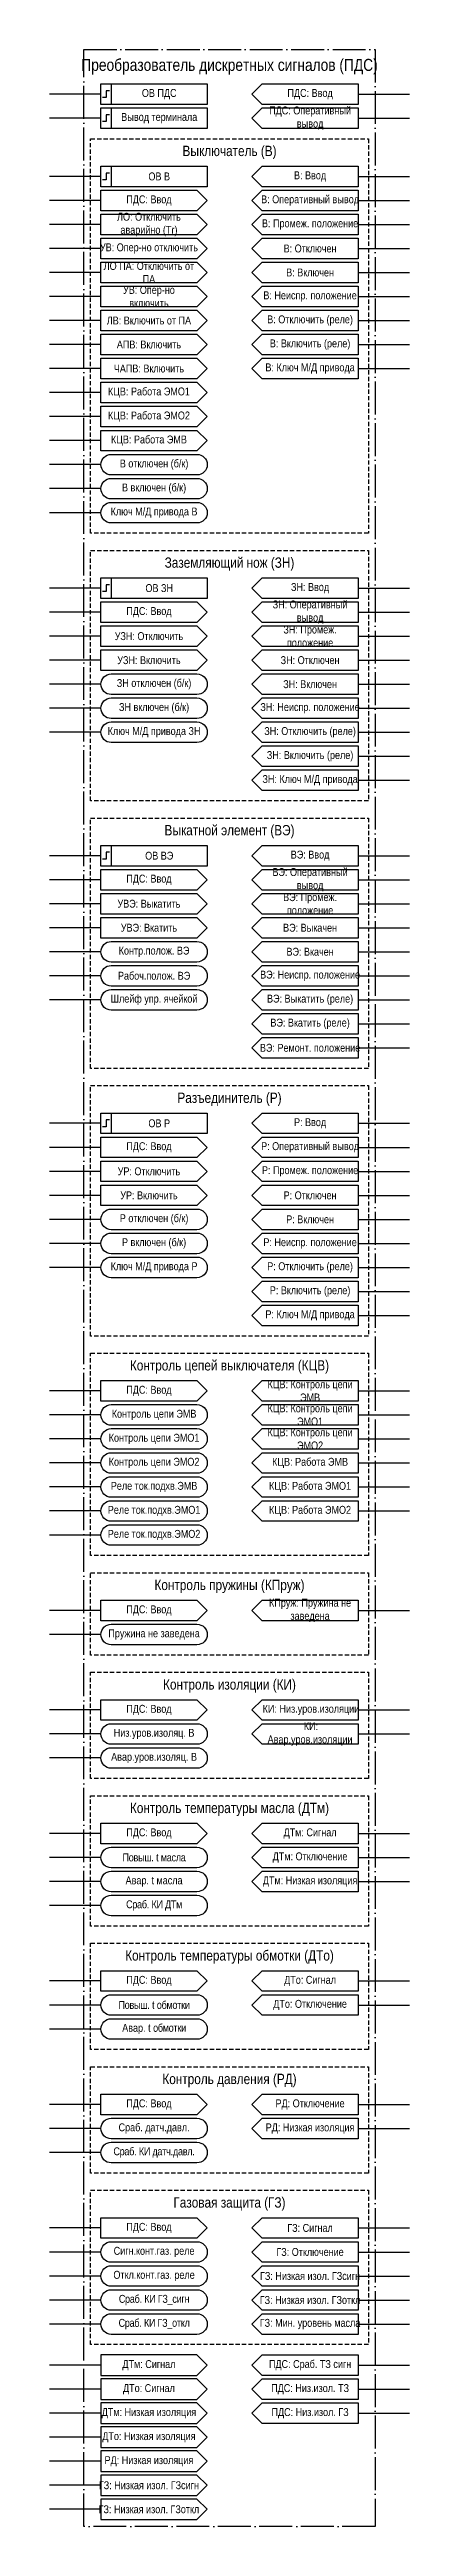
# Model space of a CAD drawing. Header units: millimetres. Extents: x -7300 to 495, y 0 to 1179.
# Drawn here: x -3760 to -3655, y 357 to 1079 of the extents above; entities that cross this region are included whole.
import ezdxf

# ---------------------------------------------------------------- set-up
doc = ezdxf.new("R2010")
doc.units = ezdxf.units.MM
doc.linetypes.add('ACAD_ISO04W100', pattern=[30, 24, -3, 0, -3])
doc.linetypes.add('штриховая2', pattern=[0.375, 0.25, -0.125])
doc.layers.add('TEXT', color=7, linetype='Continuous', lineweight=25)
doc.styles.add('2.5_Gost_RD', font='ARIALN.TTF', dxfattribs={"height": 2.5})
doc.styles.add('3.5_Gost_RD', font='ARIALN.TTF', dxfattribs={"height": 3.5})

msp = doc.modelspace()

# ---------------------------------------------------------------- texts
at = {"color": 30, "ltscale": 100, "true_color": 0xf7941d, "attachment_point": 5, "style": '3.5_Gost_RD'}
for s, insert, char_height, width in [('Преобразователь дискретных сигналов (ПДС)', (-3707.5, 1074), 3.5, 85), ('Выключатель (В)', (-3707.5, 1049), 3, 81), ('Заземляющий нож (ЗН)', (-3707.5, 929), 3, 81), ('Выкатной элемент (ВЭ)', (-3707.5, 851), 3, 81), ('Разъединитель (Р)', (-3707.5, 773), 3, 81), ('Контроль цепей выключателя (КЦВ)', (-3707.5, 695), 3, 81), ('Контроль пружины (КПруж)', (-3707.5, 631), 3, 81), ('Контроль изоляции (КИ)', (-3707.5, 602), 3, 81), ('Контроль температуры масла (ДТм)', (-3707.5, 566), 3, 81), ('Контроль температуры обмотки (ДТо)', (-3707.5, 523), 3, 81), ('Контроль давления (РД)', (-3707.5, 487), 3, 81), ('Газовая защита (ГЗ)', (-3707.5, 451), 3, 81)]:
    msp.add_mtext(s, dxfattribs=dict(at, insert=insert, char_height=char_height, width=width))
at = {"color": 0, "ltscale": 100, "char_height": 2.3, "width": 28, "attachment_point": 5, "style": '2.5_Gost_RD'}
for s, insert in [('{\\C256;ОВ ПДС}', (-3728, 1066)), ('{\\C256;Вывод терминала}', (-3728, 1059)), ('{\\C256;ОВ В}', (-3728, 1042)), ('{\\C256;ПДС: Ввод}', (-3731, 1035)), ('{\\C256;ОВ ЗН}', (-3728, 922)), ('{\\C256;ПДС: Ввод}', (-3731, 915)), ('{\\C256;ОВ ВЭ}', (-3728, 844)), ('{\\C256;ПДС: Ввод}', (-3731, 837)), ('{\\C256;ОВ Р}', (-3728, 766)), ('{\\C256;ПДС: Ввод}', (-3731, 759)), ('{\\C256;ПДС: Ввод}', (-3731, 688)), ('{\\C256;ПДС: Ввод}', (-3731, 624)), ('{\\C256;ПДС: Ввод}', (-3731, 595)), ('{\\C256;ПДС: Ввод}', (-3731, 559)), ('{\\C256;ПДС: Ввод}', (-3731, 516)), ('{\\C256;ПДС: Ввод}', (-3731, 480)), ('{\\C256;ПДС: Ввод}', (-3731, 444))]:
    msp.add_mtext(s, dxfattribs=dict(at, insert=insert))
at = {"ltscale": 100, "char_height": 2.3, "attachment_point": 5, "style": '2.5_Gost_RD'}
for s, insert, width in [('ПДС: Оперативный вывод', (-3684, 1059), 28), ('ПДС: Ввод', (-3684, 1066), 28), ('В: Ввод', (-3684, 1042), 28), ('В: Оперативный вывод', (-3684, 1035), 28), ('ЛО: Отключить аварийно (Tr)', (-3731, 1028), 28), ('В: Промеж. положение', (-3684, 1028), 28), ('УВ: Опер-но отключить', (-3731, 1021), 28), ('В: Отключен', (-3684, 1021), 28), ('ЛО ПА: Отключить от ПА', (-3731, 1014), 28), ('В: Включен', (-3684, 1014), 28), ('УВ: Опер-но \\Pвключить', (-3731, 1007), 28), ('В: Неиспр. положение', (-3684, 1007), 28), ('ЛВ: Включить от ПА', (-3731, 1000), 28), ('В: Отключить (реле)', (-3684, 1000), 28), ('АПВ: Включить', (-3731, 993), 28), ('В: Включить (реле)', (-3684, 993), 28), ('ЧАПВ: Включить', (-3731, 986), 28), ('В: Ключ М/Д привода', (-3684, 986), 28), ('КЦВ: Работа ЭМО1', (-3731, 979), 28), ('КЦВ: Работа ЭМО2', (-3731, 972), 28), ('КЦВ: Работа ЭМВ', (-3731, 965), 28), ('В отключен (б/к)', (-3729.5, 958), 31), ('В включен (б/к)', (-3729.5, 951), 31), ('Ключ М/Д привода В', (-3729.5, 944), 31), ('ЗН: Оперативный вывод', (-3684, 915), 28), ('ЗН: Ввод', (-3684, 922), 28), ('ЗН: Промеж. положение', (-3684, 908), 28), ('УЗН: Отключить', (-3731, 908), 28), ('ЗН отключен (б/к)', (-3729.5, 894), 31), ('УЗН: Включить', (-3731, 901), 28), ('ЗН: Отключен', (-3684, 901), 28), ('ЗН включен (б/к)', (-3729.5, 887), 31), ('ЗН: Неиспр. положение', (-3684, 887), 28), ('ЗН: Включен', (-3684, 894), 28), ('{\\C3;Ключ М/Д привода ЗН}', (-3729.5, 880), 31), ('ЗН: Отключить (реле)', (-3684, 880), 28), ('ЗН: Включить (реле)', (-3684, 873), 28), ('ВЭ: Ввод', (-3684, 844), 28), ('ВЭ: Оперативный вывод', (-3684, 837), 28), ('УВЭ: Выкатить', (-3731, 830), 28), ('ВЭ: Промеж. положение', (-3684, 830), 28), ('УВЭ: Вкатить', (-3731, 823), 28), ('ВЭ: Выкачен', (-3684, 823), 28), ('Контр.полож. ВЭ', (-3729.5, 816), 31), ('ВЭ: Вкачен', (-3684, 816), 28), ('\\pt18.4;Рабоч.полож. ВЭ', (-3729.5, 809), 31), ('ВЭ: Неиспр. положение', (-3684, 809), 28), ('Шлейф упр. ячейкой', (-3729.5, 802), 31), ('ВЭ: Выкатить (реле)', (-3684, 802), 28), ('ВЭ: Вкатить (реле)', (-3684, 795), 28), ('ВЭ: Ремонт. положение', (-3684, 788), 28), ('Р: Ввод', (-3684, 766), 28), ('Р: Оперативный вывод', (-3684, 759), 28), ('УР: Отключить', (-3731, 752), 28), ('Р: Промеж. положение', (-3684, 752), 28), ('УР: Включить', (-3731, 745), 28), ('Р: Отключен', (-3684, 745), 28), ('Р отключен (б/к)', (-3729.5, 738), 31), ('Р: Включен', (-3684, 738), 28), ('Р включен (б/к)', (-3729.5, 731), 31), ('Р: Неиспр. положение', (-3684, 731), 28), ('{\\C3;Ключ М/Д привода Р}', (-3729.5, 724), 31), ('Р: Отключить (реле)', (-3684, 724), 28), ('Р: Включить (реле)', (-3684, 717), 28), ('КЦВ: Контроль цепи ЭМВ', (-3684, 688), 28), ('КЦВ: Контроль цепи ЭМО1', (-3684, 681), 28), ('КЦВ: Контроль цепи ЭМО2', (-3684, 674), 28), ('КЦВ: Работа ЭМВ', (-3684, 667), 28), ('КЦВ: Работа ЭМО1', (-3684, 660), 28), ('КЦВ: Работа ЭМО2', (-3684, 653), 28), ('КПруж: Пружина не заведена', (-3684, 624), 28), ('{\\W0.8;\\T0.8; }КИ: Низ.уров.изоляции', (-3684, 595), 28), ('{\\W0.8;\\T0.8; }КИ: Авар.уров.изоляции', (-3684, 588), 28), ('ДТм: {\\A1;Сигнал}', (-3684, 559), 28), ('ДТм: {\\A1;Отключение}', (-3684, 552), 28), ('ДТм: Низкая изоляция', (-3684, 545), 28), ('ДТо: {\\A1;Сигнал}', (-3684, 516), 28), ('ДТо: {\\A1;Отключение}', (-3684, 509), 28), ('\\A1;РД: Отключение', (-3684, 480), 28), ('РД: Низкая изоляция', (-3684, 473), 28), ('ГЗ: {\\A1;Сигнал}', (-3684, 444), 28), ('ГЗ: {\\A1;Отключение}', (-3684, 437), 28), ('ГЗ: Низкая изол. ГЗсигн', (-3684, 430), 28), ('ГЗ: Низкая изол. ГЗоткл', (-3684, 423), 28), ('ГЗ: Мин. уровень масла ', (-3684, 416), 28), ('ПДС: Сраб. ТЗ сигн', (-3684, 404), 28), ('ПДС: Низ.изол. ТЗ', (-3684, 397), 28), ('ПДС: Низ.изол. ГЗ', (-3684, 390), 28)]:
    msp.add_mtext(s, dxfattribs=dict(at, insert=insert, width=width))
at = {"color": 3, "ltscale": 100, "char_height": 2.3, "width": 28, "attachment_point": 5, "style": '2.5_Gost_RD'}
for s, insert in [('ЗН: Ключ М/Д привода', (-3684, 866)), ('Р: Ключ М/Д привода', (-3684, 710))]:
    msp.add_mtext(s, dxfattribs=dict(at, insert=insert))
at = {"layer": 'TEXT', "ltscale": 100, "char_height": 2.3, "attachment_point": 5, "style": '2.5_Gost_RD'}
for s, insert, width in [('Контроль цепи ЭМВ', (-3729.5, 681), 31), ('Контроль цепи ЭМО1', (-3729.5, 674), 31), ('Контроль цепи ЭМО2', (-3729.5, 667), 31), ('Реле ток.подхв.ЭМВ', (-3729.5, 660), 31), ('Реле ток.подхв.ЭМО1', (-3729.5, 653), 31), ('Реле ток.подхв.ЭМО2', (-3729.5, 646), 31), ('Пружина не заведена', (-3729.5, 617), 31), ('Низ.уров.изоляц. В', (-3729.5, 588), 31), ('Авар.уров.изоляц. В', (-3729.5, 581), 31), ('\\A1;{\\T0.95;Повыш. t масла }', (-3729.5, 552), 31), ('\\A1;Авар. t масла', (-3729.5, 545), 31), ('\\A1;{\\T0.95;Сраб. КИ ДТм}', (-3729.5, 538), 31), ('\\A1;{\\T0.95;Повыш. t обмотки}', (-3729.5, 509), 31), ('\\A1;Авар. t {\\T0.95;обмотки}', (-3729.5, 502), 31), ('\\A1;Сраб. {\\T0.95;д}атч.давл.', (-3729.5, 473), 31), ('\\A1;{\\T0.95;Сраб. КИ датч.давл.}', (-3729.5, 466), 31), ('\\A1;Сигн.конт.газ. реле', (-3729.5, 437), 31), ('\\A1;Откл.конт.газ. реле', (-3729.5, 430), 31), ('\\A1;{\\T0.95;Сраб. КИ ГЗ_сигн}', (-3729.5, 423), 31), ('\\A1;{\\T0.95;Сраб. КИ ГЗ_откл}', (-3729.5, 416), 31), ('ДТм: Сигнал', (-3731, 404), 28), ('ДТо: Сигнал', (-3731, 397), 28), ('ДТм: Низкая изоляция', (-3731, 390), 28), ('ДТо: Низкая изоляция', (-3731, 383), 28), ('РД: Низкая изоляция', (-3731, 376), 28), ('ГЗ: Низкая изол. ГЗсигн', (-3731, 369), 28), ('ГЗ: Низкая изол. ГЗоткл', (-3731, 362), 28)]:
    msp.add_mtext(s, dxfattribs=dict(at, insert=insert, width=width))

# ---------------------------------------------------------------- linework, layer by layer
at = {"ltscale": 100}
for p, q in [((-3745, 1066), (-3760, 1066)), ((-3670, 1066), (-3655, 1066)), ((-3745, 1059), (-3760, 1059)), ((-3670, 1059), (-3655, 1059)), ((-3745, 1042), (-3760, 1042)), ((-3670, 1042), (-3655, 1042)), ((-3745, 1035), (-3760, 1035)), ((-3670, 1035), (-3655, 1035)), ((-3745, 1028), (-3760, 1028)), ((-3670, 1028), (-3655, 1028)), ((-3745, 1021), (-3760, 1021)), ((-3670, 1021), (-3655, 1021)), ((-3745, 1014), (-3760, 1014)), ((-3670, 1014), (-3655, 1014)), ((-3745, 1007), (-3760, 1007)), ((-3670, 1007), (-3655, 1007)), ((-3745, 1000), (-3760, 1000)), ((-3670, 1000), (-3655, 1000)), ((-3745, 993), (-3760, 993)), ((-3670, 993), (-3655, 993)), ((-3745, 986), (-3760, 986)), ((-3670, 986), (-3655, 986)), ((-3745, 979), (-3760, 979)), ((-3745, 972), (-3760, 972)), ((-3745, 965), (-3760, 965)), ((-3745, 958), (-3760, 958)), ((-3745, 951), (-3760, 951)), ((-3745, 944), (-3760, 944)), ((-3745, 922), (-3760, 922)), ((-3670, 922), (-3655, 922)), ((-3745, 915), (-3760, 915)), ((-3670, 915), (-3655, 915)), ((-3745, 908), (-3760, 908)), ((-3670, 908), (-3655, 908)), ((-3745, 901), (-3760, 901)), ((-3670, 901), (-3655, 901)), ((-3745, 894), (-3760, 894)), ((-3670, 894), (-3655, 894)), ((-3745, 887), (-3760, 887)), ((-3670, 887), (-3655, 887)), ((-3745, 880), (-3760, 880)), ((-3670, 880), (-3655, 880)), ((-3670, 873), (-3655, 873)), ((-3670, 866), (-3655, 866)), ((-3745, 844), (-3760, 844)), ((-3670, 844), (-3655, 844)), ((-3745, 837), (-3760, 837)), ((-3670, 837), (-3655, 837)), ((-3745, 830), (-3760, 830)), ((-3670, 830), (-3655, 830)), ((-3745, 823), (-3760, 823)), ((-3745, 816), (-3760, 816)), ((-3670, 823), (-3655, 823)), ((-3670, 816), (-3655, 816)), ((-3745, 809), (-3760, 809)), ((-3670, 809), (-3655, 809)), ((-3745, 802), (-3760, 802)), ((-3670, 802), (-3655, 802)), ((-3670, 795), (-3655, 795)), ((-3670, 788), (-3655, 788)), ((-3745, 766), (-3760, 766)), ((-3670, 766), (-3655, 766)), ((-3745, 759), (-3760, 759)), ((-3670, 759), (-3655, 759)), ((-3745, 752), (-3760, 752)), ((-3670, 752), (-3655, 752)), ((-3745, 745), (-3760, 745)), ((-3670, 745), (-3655, 745)), ((-3745, 738), (-3760, 738)), ((-3670, 738), (-3655, 738)), ((-3745, 731), (-3760, 731)), ((-3670, 731), (-3655, 731)), ((-3745, 724), (-3760, 724)), ((-3670, 724), (-3655, 724)), ((-3670, 717), (-3655, 717)), ((-3670, 710), (-3655, 710)), ((-3745, 688), (-3760, 688)), ((-3670, 688), (-3655, 688)), ((-3745, 681), (-3760, 681)), ((-3670, 681), (-3655, 681)), ((-3745, 674), (-3760, 674)), ((-3670, 674), (-3655, 674)), ((-3745, 667), (-3760, 667)), ((-3670, 667), (-3655, 667)), ((-3745, 660), (-3760, 660)), ((-3670, 660), (-3655, 660)), ((-3745, 653), (-3760, 653)), ((-3670, 653), (-3655, 653)), ((-3745, 646), (-3760, 646)), ((-3745, 624), (-3760, 624)), ((-3670, 624), (-3655, 624)), ((-3745, 617), (-3760, 617)), ((-3745, 595), (-3760, 595)), ((-3670, 595), (-3655, 595)), ((-3745, 588), (-3760, 588)), ((-3670, 588), (-3655, 588)), ((-3745, 581), (-3760, 581)), ((-3745, 559), (-3760, 559)), ((-3670, 559), (-3655, 559)), ((-3745, 552), (-3760, 552)), ((-3670, 552), (-3655, 552)), ((-3745, 545), (-3760, 545)), ((-3670, 545), (-3655, 545)), ((-3745, 538), (-3760, 538)), ((-3745, 516), (-3760, 516)), ((-3670, 516), (-3655, 516)), ((-3745, 509), (-3760, 509)), ((-3670, 509), (-3655, 509)), ((-3745, 502), (-3760, 502)), ((-3745, 480), (-3760, 480)), ((-3670, 480), (-3655, 480)), ((-3745, 473), (-3760, 473)), ((-3670, 473), (-3655, 473)), ((-3745, 466), (-3760, 466)), ((-3745, 444), (-3760, 444)), ((-3670, 444), (-3655, 444)), ((-3745, 437), (-3760, 437)), ((-3670, 437), (-3655, 437)), ((-3745, 430), (-3760, 430)), ((-3670, 430), (-3655, 430)), ((-3745, 423), (-3760, 423)), ((-3670, 423), (-3655, 423)), ((-3745, 416), (-3760, 416)), ((-3670, 416), (-3655, 416)), ((-3745, 404), (-3760, 404)), ((-3670, 404), (-3655, 404)), ((-3745, 397), (-3760, 397)), ((-3745, 390), (-3760, 390)), ((-3670, 397), (-3655, 397)), ((-3670, 390), (-3655, 390)), ((-3745, 383), (-3760, 383)), ((-3745, 376), (-3760, 376)), ((-3745, 369), (-3760, 369)), ((-3745, 362), (-3760, 362))]:
    msp.add_line(p, q, dxfattribs=at)
at = {"color": 251, "linetype": 'ACAD_ISO04W100', "lineweight": 30, "ltscale": 0.4, "true_color": 0x58595b}
msp.add_lwpolyline([(-3750, 1079), (-3665, 1079), (-3665, 357), (-3750, 357)], close=True, dxfattribs=at)
at = {"ltscale": 100}
for points in [[(-3745, 1069), (-3742, 1069), (-3742, 1063), (-3745, 1063)], [(-3745, 1069), (-3714, 1069), (-3714, 1063), (-3745, 1063)], [(-3745, 1062), (-3742, 1062), (-3742, 1056), (-3745, 1056)], [(-3745, 1062), (-3714, 1062), (-3714, 1056), (-3745, 1056)], [(-3745, 1045), (-3742, 1045), (-3742, 1039), (-3745, 1039)], [(-3745, 1045), (-3714, 1045), (-3714, 1039), (-3745, 1039)], [(-3717, 1032), (-3745, 1032), (-3745, 1038), (-3717, 1038), (-3714, 1035)], [(-3717, 1025), (-3745, 1025), (-3745, 1031), (-3717, 1031), (-3714, 1028)], [(-3670, 1025), (-3698, 1025), (-3701, 1028), (-3698, 1031), (-3670, 1031)], [(-3717, 1018), (-3745, 1018), (-3745, 1024), (-3717, 1024), (-3714, 1021)], [(-3698, 1024), (-3670, 1024), (-3670, 1018), (-3698, 1018), (-3701, 1021)], [(-3717, 1011), (-3745, 1011), (-3745, 1017), (-3717, 1017), (-3714, 1014)], [(-3698, 1017), (-3670, 1017), (-3670, 1011), (-3698, 1011), (-3701, 1014)], [(-3717, 1004), (-3745, 1004), (-3745, 1010), (-3717, 1010), (-3714, 1007)], [(-3698, 1010), (-3670, 1010), (-3670, 1004), (-3698, 1004), (-3701, 1007)], [(-3717, 997), (-3745, 997), (-3745, 1003), (-3717, 1003), (-3714, 1000)], [(-3698, 1003), (-3670, 1003), (-3670, 997), (-3698, 997), (-3701, 1000)], [(-3717, 990), (-3745, 990), (-3745, 996), (-3717, 996), (-3714, 993)], [(-3698, 996), (-3670, 996), (-3670, 990), (-3698, 990), (-3701, 993)], [(-3717, 983), (-3745, 983), (-3745, 989), (-3717, 989), (-3714, 986)], [(-3717, 976), (-3745, 976), (-3745, 982), (-3717, 982), (-3714, 979)], [(-3698, 989), (-3670, 989), (-3670, 983), (-3698, 983), (-3701, 986)], [(-3717, 969), (-3745, 969), (-3745, 975), (-3717, 975), (-3714, 972)], [(-3717, 962), (-3745, 962), (-3745, 968), (-3717, 968), (-3714, 965)], [(-3745, 925), (-3742, 925), (-3742, 919), (-3745, 919)], [(-3745, 925), (-3714, 925), (-3714, 919), (-3745, 919)], [(-3717, 912), (-3745, 912), (-3745, 918), (-3717, 918), (-3714, 915)], [(-3717, 905), (-3745, 905), (-3745, 911), (-3717, 911), (-3714, 908)], [(-3670, 905), (-3698, 905), (-3701, 908), (-3698, 911), (-3670, 911)], [(-3717, 898), (-3745, 898), (-3745, 904), (-3717, 904), (-3714, 901)], [(-3698, 904), (-3670, 904), (-3670, 898), (-3698, 898), (-3701, 901)], [(-3698, 897), (-3670, 897), (-3670, 891), (-3698, 891), (-3701, 894)], [(-3698, 890), (-3670, 890), (-3670, 884), (-3698, 884), (-3701, 887)], [(-3698, 883), (-3670, 883), (-3670, 877), (-3698, 877), (-3701, 880)], [(-3698, 876), (-3670, 876), (-3670, 870), (-3698, 870), (-3701, 873)], [(-3698, 869), (-3670, 869), (-3670, 863), (-3698, 863), (-3701, 866)], [(-3745, 847), (-3742, 847), (-3742, 841), (-3745, 841)], [(-3745, 847), (-3714, 847), (-3714, 841), (-3745, 841)], [(-3670, 841), (-3698, 841), (-3701, 844), (-3698, 847), (-3670, 847)], [(-3717, 834), (-3745, 834), (-3745, 840), (-3717, 840), (-3714, 837)], [(-3698, 840), (-3670, 840), (-3670, 834), (-3698, 834), (-3701, 837)], [(-3717, 827), (-3745, 827), (-3745, 833), (-3717, 833), (-3714, 830)], [(-3670, 827), (-3698, 827), (-3701, 830), (-3698, 833), (-3670, 833)], [(-3717, 820), (-3745, 820), (-3745, 826), (-3717, 826), (-3714, 823)], [(-3698, 826), (-3670, 826), (-3670, 820), (-3698, 820), (-3701, 823)], [(-3698, 819), (-3670, 819), (-3670, 813), (-3698, 813), (-3701, 816)], [(-3698, 812), (-3670, 812), (-3670, 806), (-3698, 806), (-3701, 809)], [(-3698, 805), (-3670, 805), (-3670, 799), (-3698, 799), (-3701, 802)], [(-3698, 798), (-3670, 798), (-3670, 792), (-3698, 792), (-3701, 795)], [(-3698, 791), (-3670, 791), (-3670, 785), (-3698, 785), (-3701, 788)], [(-3745, 769), (-3742, 769), (-3742, 763), (-3745, 763)], [(-3745, 769), (-3714, 769), (-3714, 763), (-3745, 763)], [(-3670, 763), (-3698, 763), (-3701, 766), (-3698, 769), (-3670, 769)], [(-3717, 756), (-3745, 756), (-3745, 762), (-3717, 762), (-3714, 759)], [(-3698, 762), (-3670, 762), (-3670, 756), (-3698, 756), (-3701, 759)], [(-3717, 749), (-3745, 749), (-3745, 755), (-3717, 755), (-3714, 752)], [(-3670, 749), (-3698, 749), (-3701, 752), (-3698, 755), (-3670, 755)], [(-3717, 742), (-3745, 742), (-3745, 748), (-3717, 748), (-3714, 745)], [(-3698, 748), (-3670, 748), (-3670, 742), (-3698, 742), (-3701, 745)], [(-3698, 741), (-3670, 741), (-3670, 735), (-3698, 735), (-3701, 738)], [(-3698, 734), (-3670, 734), (-3670, 728), (-3698, 728), (-3701, 731)], [(-3698, 727), (-3670, 727), (-3670, 721), (-3698, 721), (-3701, 724)], [(-3698, 720), (-3670, 720), (-3670, 714), (-3698, 714), (-3701, 717)], [(-3698, 713), (-3670, 713), (-3670, 707), (-3698, 707), (-3701, 710)], [(-3717, 685), (-3745, 685), (-3745, 691), (-3717, 691), (-3714, 688)], [(-3670, 685), (-3698, 685), (-3701, 688), (-3698, 691), (-3670, 691)], [(-3698, 684), (-3670, 684), (-3670, 678), (-3698, 678), (-3701, 681)], [(-3698, 677), (-3670, 677), (-3670, 671), (-3698, 671), (-3701, 674)], [(-3698, 670), (-3670, 670), (-3670, 664), (-3698, 664), (-3701, 667)], [(-3698, 663), (-3670, 663), (-3670, 657), (-3698, 657), (-3701, 660)], [(-3698, 656), (-3670, 656), (-3670, 650), (-3698, 650), (-3701, 653)], [(-3717, 621), (-3745, 621), (-3745, 627), (-3717, 627), (-3714, 624)], [(-3670, 621), (-3698, 621), (-3701, 624), (-3698, 627), (-3670, 627)], [(-3717, 592), (-3745, 592), (-3745, 598), (-3717, 598), (-3714, 595)], [(-3698, 598), (-3670, 598), (-3670, 592), (-3698, 592), (-3701, 595)], [(-3670, 585), (-3698, 585), (-3701, 588), (-3698, 591), (-3670, 591)], [(-3717, 556), (-3745, 556), (-3745, 562), (-3717, 562), (-3714, 559)], [(-3670, 556), (-3698, 556), (-3701, 559), (-3698, 562), (-3670, 562)], [(-3698, 555), (-3670, 555), (-3670, 549), (-3698, 549), (-3701, 552)], [(-3698, 548), (-3670, 548), (-3670, 542), (-3698, 542), (-3701, 545)], [(-3717, 513), (-3745, 513), (-3745, 519), (-3717, 519), (-3714, 516)], [(-3670, 513), (-3698, 513), (-3701, 516), (-3698, 519), (-3670, 519)], [(-3698, 512), (-3670, 512), (-3670, 506), (-3698, 506), (-3701, 509)], [(-3717, 477), (-3745, 477), (-3745, 483), (-3717, 483), (-3714, 480)], [(-3670, 477), (-3698, 477), (-3701, 480), (-3698, 483), (-3670, 483)], [(-3698, 476), (-3670, 476), (-3670, 470), (-3698, 470), (-3701, 473)], [(-3717, 441), (-3745, 441), (-3745, 447), (-3717, 447), (-3714, 444)], [(-3670, 441), (-3698, 441), (-3701, 444), (-3698, 447), (-3670, 447)], [(-3698, 440), (-3670, 440), (-3670, 434), (-3698, 434), (-3701, 437)], [(-3698, 433), (-3670, 433), (-3670, 427), (-3698, 427), (-3701, 430)], [(-3698, 426), (-3670, 426), (-3670, 420), (-3698, 420), (-3701, 423)], [(-3698, 419), (-3670, 419), (-3670, 413), (-3698, 413), (-3701, 416)], [(-3745, 407), (-3745, 401), (-3717, 401), (-3714, 404), (-3717, 407)], [(-3745, 400), (-3745, 394), (-3717, 394), (-3714, 397), (-3717, 400)], [(-3745, 393), (-3745, 387), (-3717, 387), (-3714, 390), (-3717, 393)], [(-3745, 386), (-3745, 380), (-3717, 380), (-3714, 383), (-3717, 386)], [(-3745, 379), (-3745, 373), (-3717, 373), (-3714, 376), (-3717, 379)], [(-3745, 372), (-3745, 366), (-3717, 366), (-3714, 369), (-3717, 372)], [(-3745, 365), (-3745, 359), (-3717, 359), (-3714, 362), (-3717, 365)]]:
    msp.add_lwpolyline(points, close=True, dxfattribs=at)
for points in [[(-3701, 1066), (-3698, 1069), (-3670, 1069), (-3670, 1063), (-3698, 1063), (-3701, 1066)], [(-3701, 1059), (-3698, 1062), (-3670, 1062), (-3670, 1056), (-3698, 1056), (-3701, 1059)], [(-3701, 1042), (-3698, 1045), (-3670, 1045), (-3670, 1039), (-3698, 1039), (-3701, 1042)], [(-3701, 1035), (-3698, 1038), (-3670, 1038), (-3670, 1032), (-3698, 1032), (-3701, 1035)], [(-3701, 922), (-3698, 925), (-3670, 925), (-3670, 919), (-3698, 919), (-3701, 922)], [(-3701, 915), (-3698, 918), (-3670, 918), (-3670, 912), (-3698, 912), (-3701, 915)], [(-3701, 404), (-3698, 407), (-3670, 407), (-3670, 401), (-3698, 401), (-3701, 404)], [(-3701, 397), (-3698, 400), (-3670, 400), (-3670, 394), (-3698, 394), (-3701, 397)], [(-3701, 390), (-3698, 393), (-3670, 393), (-3670, 387), (-3698, 387), (-3701, 390)]]:
    msp.add_lwpolyline(points, dxfattribs=at)
at = {"lineweight": 30, "ltscale": 100}
for points in [[(-3742.5, 1067), (-3743.5, 1067), (-3743.5, 1065), (-3744.5, 1065)], [(-3742.5, 1060), (-3743.5, 1060), (-3743.5, 1058), (-3744.5, 1058)], [(-3742.5, 1043), (-3743.5, 1043), (-3743.5, 1041), (-3744.5, 1041)], [(-3742.5, 923), (-3743.5, 923), (-3743.5, 921), (-3744.5, 921)], [(-3742.5, 845), (-3743.5, 845), (-3743.5, 843), (-3744.5, 843)], [(-3742.5, 767), (-3743.5, 767), (-3743.5, 765), (-3744.5, 765)]]:
    msp.add_lwpolyline(points, dxfattribs=at)
at = {"linetype": 'штриховая2', "ltscale": 5}
for points in [[(-3748, 1053), (-3667, 1053), (-3667, 938), (-3748, 938)], [(-3748, 933), (-3667, 933), (-3667, 860), (-3748, 860)], [(-3748, 855), (-3667, 855), (-3667, 782), (-3748, 782)], [(-3748, 777), (-3667, 777), (-3667, 704), (-3748, 704)], [(-3748, 699), (-3667, 699), (-3667, 640), (-3748, 640)], [(-3748, 635), (-3667, 635), (-3667, 611), (-3748, 611)], [(-3748, 606), (-3667, 606), (-3667, 575), (-3748, 575)], [(-3748, 570), (-3667, 570), (-3667, 532), (-3748, 532)], [(-3748, 527), (-3667, 527), (-3667, 496), (-3748, 496)], [(-3748, 491), (-3667, 491), (-3667, 460), (-3748, 460)], [(-3748, 455), (-3667, 455), (-3667, 410), (-3748, 410)]]:
    msp.add_lwpolyline(points, close=True, dxfattribs=at)
at = {"ltscale": 100}
for points in [[(-3742, 955, -1), (-3742, 961), (-3717, 961, -1), (-3717, 955)], [(-3742, 948, -1), (-3742, 954), (-3717, 954, -1), (-3717, 948)], [(-3742, 941, -1), (-3742, 947), (-3717, 947, -1), (-3717, 941)], [(-3742, 891, -1), (-3742, 897), (-3717, 897, -1), (-3717, 891)], [(-3742, 884, -1), (-3742, 890), (-3717, 890, -1), (-3717, 884)], [(-3742, 877, -1), (-3742, 883), (-3717, 883, -1), (-3717, 877)], [(-3742, 813, -1), (-3742, 819), (-3717, 819, -1), (-3717, 813)], [(-3742, 806, -1), (-3742, 812), (-3717, 812, -1), (-3717, 806)], [(-3742, 799, -1), (-3742, 805), (-3717, 805, -1), (-3717, 799)], [(-3742, 735, -1), (-3742, 741), (-3717, 741, -1), (-3717, 735)], [(-3742, 728, -1), (-3742, 734), (-3717, 734, -1), (-3717, 728)], [(-3742, 721, -1), (-3742, 727), (-3717, 727, -1), (-3717, 721)], [(-3742, 678, -1), (-3742, 684), (-3717, 684, -1), (-3717, 678)], [(-3742, 671, -1), (-3742, 677), (-3717, 677, -1), (-3717, 671)], [(-3742, 664, -1), (-3742, 670), (-3717, 670, -1), (-3717, 664)], [(-3742, 657, -1), (-3742, 663), (-3717, 663, -1), (-3717, 657)], [(-3742, 650, -1), (-3742, 656), (-3717, 656, -1), (-3717, 650)], [(-3742, 643, -1), (-3742, 649), (-3717, 649, -1), (-3717, 643)], [(-3742, 614, -1), (-3742, 620), (-3717, 620, -1), (-3717, 614)], [(-3742, 585, -1), (-3742, 591), (-3717, 591, -1), (-3717, 585)], [(-3742, 578, -1), (-3742, 584), (-3717, 584, -1), (-3717, 578)], [(-3742, 549, -1), (-3742, 555), (-3717, 555, -1), (-3717, 549)], [(-3742, 542, -1), (-3742, 548), (-3717, 548, -1), (-3717, 542)], [(-3742, 535, -1), (-3742, 541), (-3717, 541, -1), (-3717, 535)], [(-3742, 506, -1), (-3742, 512), (-3717, 512, -1), (-3717, 506)], [(-3742, 499, -1), (-3742, 505), (-3717, 505, -1), (-3717, 499)], [(-3742, 470, -1), (-3742, 476), (-3717, 476, -1), (-3717, 470)], [(-3742, 463, -1), (-3742, 469), (-3717, 469, -1), (-3717, 463)], [(-3742, 434, -1), (-3742, 440), (-3717, 440, -1), (-3717, 434)], [(-3742, 427, -1), (-3742, 433), (-3717, 433, -1), (-3717, 427)], [(-3742, 420, -1), (-3742, 426), (-3717, 426, -1), (-3717, 420)], [(-3742, 413, -1), (-3742, 419), (-3717, 419, -1), (-3717, 413)]]:
    msp.add_lwpolyline(points, format="xyb", close=True, dxfattribs=at)

msp.set_redraw_order([(e.dxf.handle, doc.entitydb.next_handle()) for e in msp.query("TEXT MTEXT ATTDEF DIMENSION ARC_DIMENSION")])  # texts and dimensions are drawn at this point

doc.saveas('drawing.dxf')
